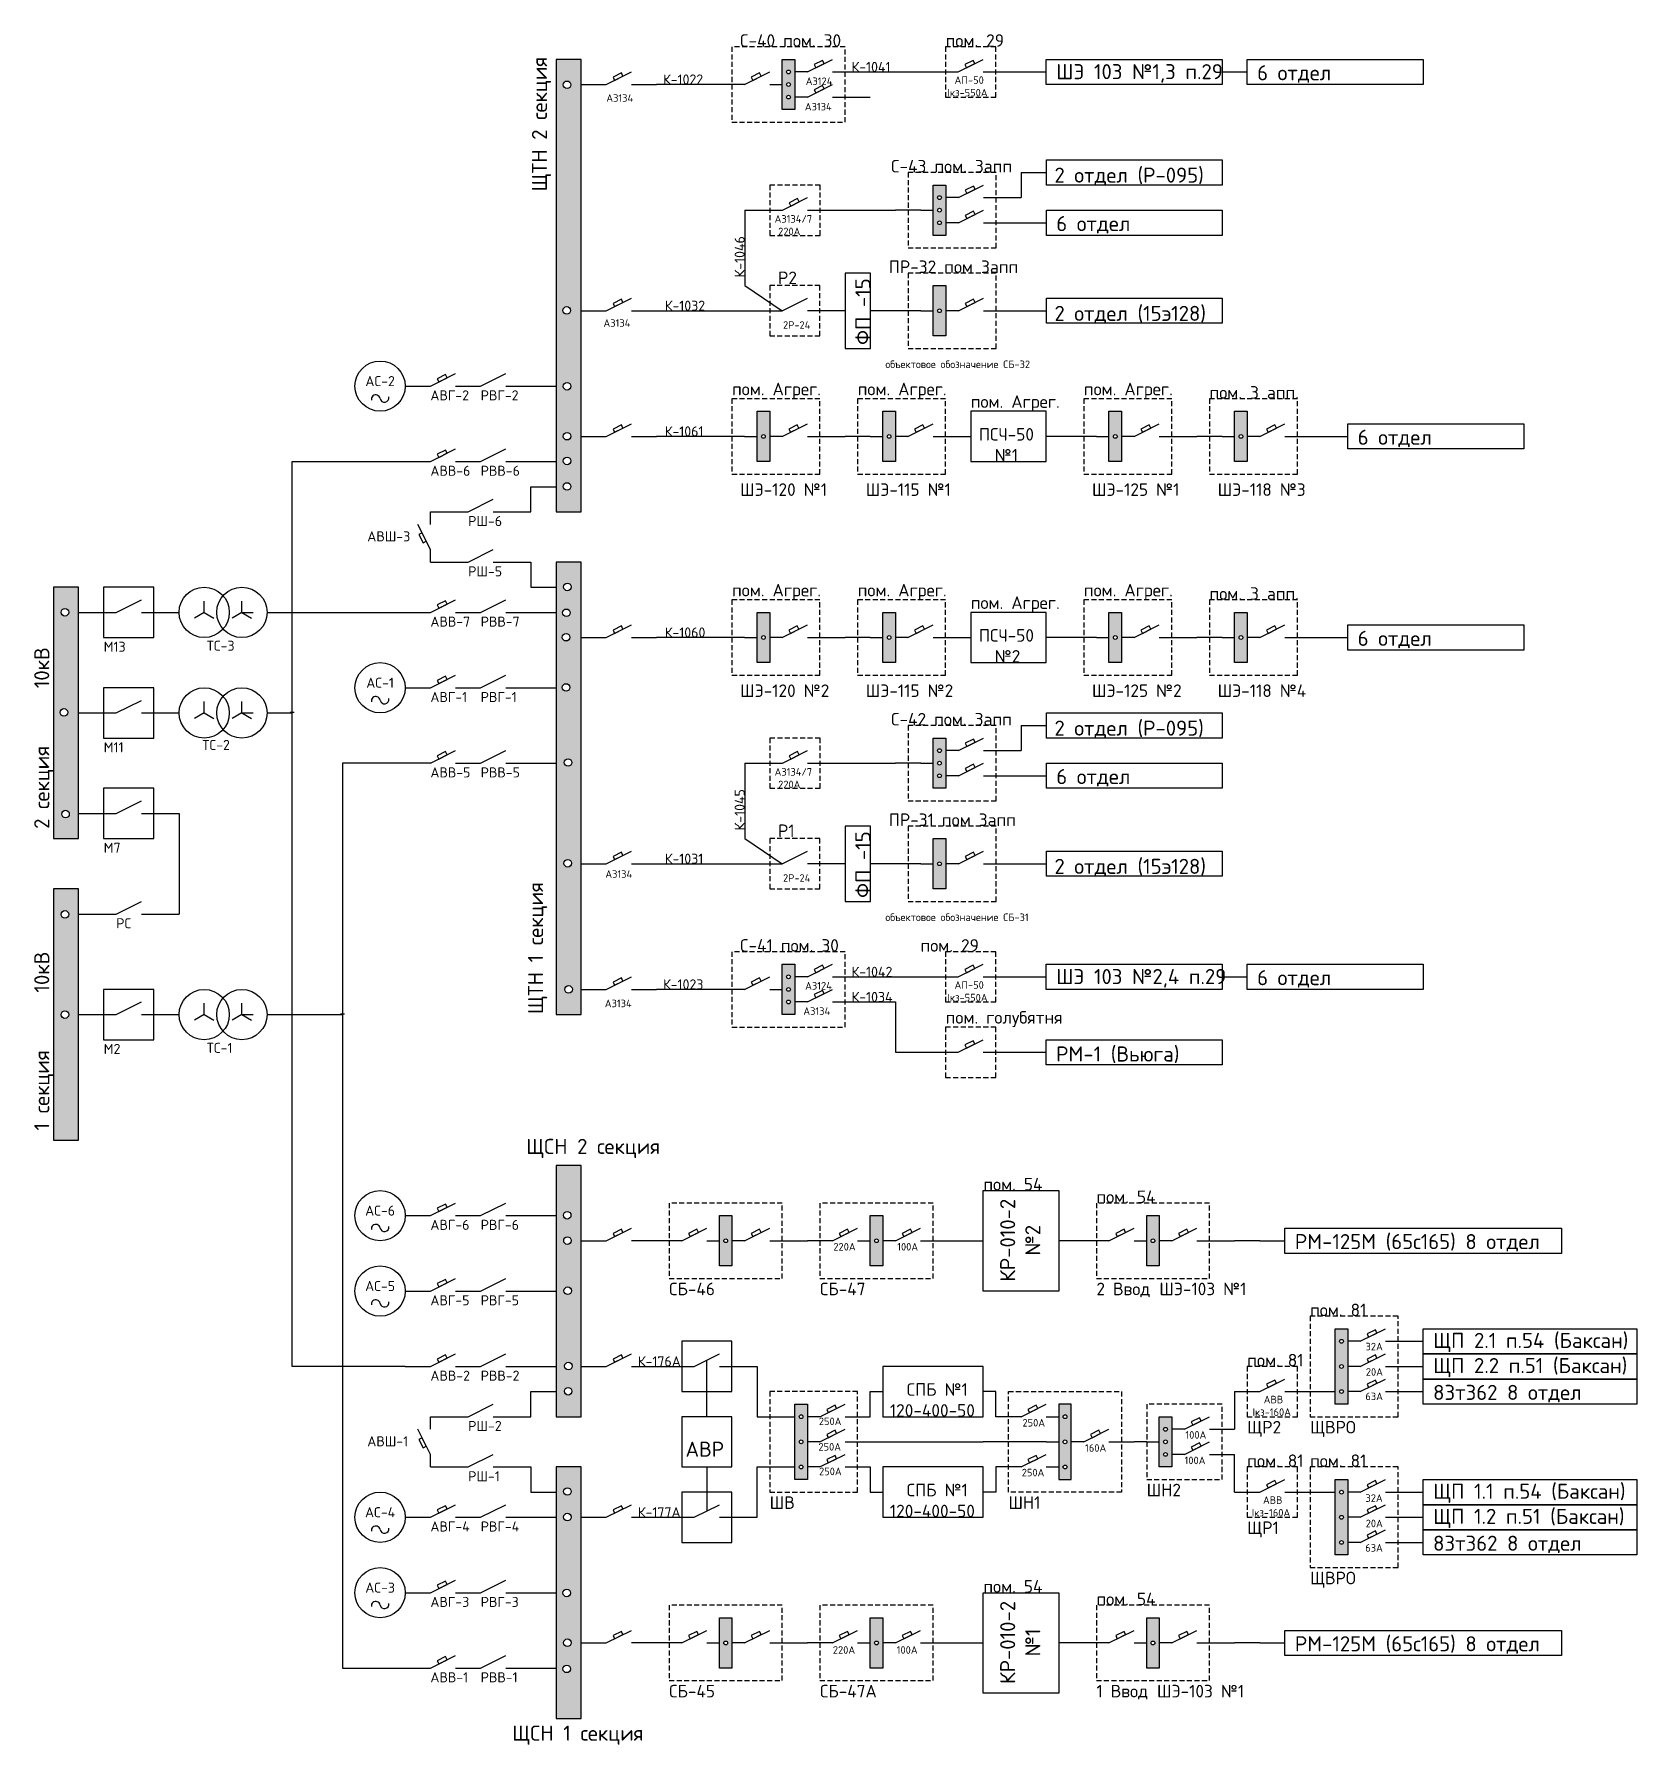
# Paper-space layout 'Лист3' of a CAD drawing. Header units: millimetres. Extents: x -68 to 570, y 9 to 690.
import ezdxf

# ---------------------------------------------------------------- set-up
doc = ezdxf.new("R2010")
doc.units = ezdxf.units.MM
doc.linetypes.add('JIS_02_2.0', pattern=[3, 2, -1])
doc.styles.add('Аннотативный', font='arial.ttf')

psp = doc.layouts.new('Лист3')

# ---------------------------------------------------------------- texts
at = {"style": 'Аннотативный'}
for s, width, heights, insert, char_height, attachment_point in [('{\\fGulimChe|b0|i0|c204|p49;\\H1.25x; \\fISOCPEUR|b0|i0|c204|p34;С\\fISOCPEUR|b0|i0|c0|p34;-4\\fISOCPEUR|b0|i0|c204|p34;0 пом. 30\\fArial|b0|i0|c204|p34;\\H0.2x;  }', 52.2505, [0], (210, 685), 4, 7), ('{\\fISOCPEUR|b0|i0|c204|p34;\\H1.25x;пом. 29\\fArial|b0|i0|c204|p34;\\H0.2x;  }', 52.2505, [0], (295, 685), 4, 7), ('\\pt0;{\\fISOCPEUR|b0|i0|c204|p34; К-1022}  ', 52.2505, [0], (180, 670), 4, 7), ('\\pt0;{\\fISOCPEUR|b0|i0|c204|p34; К-1041}  ', 52.2505, [0], (255, 675), 4, 7), ('{\\fGulimChe|b0|i0|c204|p49; \\fISOCPEUR|b0|i0|c204|p34;ШЭ \\fISOCPEUR|b0|i0|c0|p34;103 №\\fISOCPEUR|b0|i0|c204|p34;1\\fISOCPEUR|b0|i0|c0|p34;,\\fISOCPEUR|b0|i0|c204|p34;3 п.29}  ', 87.4015, [0], (335.07, 670.72), 6, 7), ('{\\fGulimChe|b0|i0|c204|p49; \\fISOCPEUR|b0|i0|c204|p34;6 отдел }  ', 87.4015, [0], (415.07, 670.72), 6, 7), ('{\\fGulimChe|b0|i0|c204|p49;\\H1.25x; \\fISOCPEUR|b0|i0|c204|p34;\\H0.6x;А3124}', 19.5388, [0], (243.02, 669.8), 4, 8), ('{\\fGulimChe|b0|i0|c204|p49;\\H1.25x; \\fISOCPEUR|b0|i0|c204|p34;\\H0.6x;АП-50\\P \\fISOCPEUR|b0|i0|c0|p34;I\\fISOCPEUR|b0|i0|c204|p34;кз-550А}', 23.1329, [0], (302.75, 665.24), 4, 8), ('{\\fGulimChe|b0|i0|c204|p49;\\H1.25x; \\fISOCPEUR|b0|i0|c204|p34;\\H0.6x;А3134}', 19.5388, [0], (163.72, 663.12), 4, 8), ('{\\fGulimChe|b0|i0|c204|p49;\\H1.25x; \\fISOCPEUR|b0|i0|c204|p34;\\H0.6x;А3134}', 19.5388, [0], (242.7, 659.66), 4, 8), ('{\\fGulimChe|b0|i0|c204|p49;\\H1.25x; \\fISOCPEUR|b0|i0|c204|p34;С\\fISOCPEUR|b0|i0|c0|p34;-4\\fISOCPEUR|b0|i0|c204|p34;3 пом. 3апп\\fArial|b0|i0|c204|p34;\\H0.2x;  }', 52.2505, [0], (270.07, 635), 4, 7), ('{\\fGulimChe|b0|i0|c204|p49;\\H1.25x; \\fISOCPEUR|b0|i0|c204|p34;\\H1.2x;2 отдел (Р-095)\\fArial|b0|i0|c204|p34;  }', 87.4015, [0], (335.07, 630), 4, 7), ('{\\fGulimChe|b0|i0|c204|p49;\\H1.25x; \\fISOCPEUR|b0|i0|c204|p34;\\H0.6x;А3134/7\\P220А}', 19.5388, [0], (232.8, 610.03), 4, 8), ('{\\fGulimChe|b0|i0|c204|p49; \\fISOCPEUR|b0|i0|c204|p34;6 отдел }  ', 87.4015, [0], (335.14, 610.72), 6, 7), ('{\\fGulimChe|b0|i0|c204|p49;\\H1.25x; \\fISOCPEUR|b0|i0|c204|p34;ПР\\fISOCPEUR|b0|i0|c0|p34;-\\fISOCPEUR|b0|i0|c204|p34;32 пом 3апп}', 54.8942, [0], (269.14, 595), 4, 7), ('{\\fGulimChe|b0|i0|c204|p49;\\H1.25x; \\fISOCPEUR|b0|i0|c204|p34;Р2\\fArial|b0|i0|c204|p34;\\H0.2x;  }', 52.2505, [0], (225.07, 590.61), 4, 7), ('{\\fGulimChe|b0|i0|c204|p49;\\H1.25x; \\fISOCPEUR|b0|i0|c204|p34;\\H0.8x;К-1032}  ', 52.2505, [0], (180, 580), 4, 7), ('{\\fGulimChe|b0|i0|c204|p49;\\H1.25x; \\fISOCPEUR|b0|i0|c204|p34;\\H1.2x;2 отдел (15э128)\\fArial|b0|i0|c204|p34;  }', 87.4015, [0], (335.07, 575), 4, 7), ('{\\fGulimChe|b0|i0|c204|p49;\\H1.25x; \\fISOCPEUR|b0|i0|c204|p34;\\H0.6x;А3134}', 19.5388, [0], (162.59, 573.59), 4, 8), ('{\\fGulimChe|b0|i0|c204|p49;\\H1.25x; \\fISOCPEUR|b0|i0|c204|p34;\\H0.6x;2Р-24}', 19.5388, [0], (234.12, 572.81), 4, 8), ('{\\fGulimChe|b0|i0|c204|p49;\\H1.25x; \\fISOCPEUR|b0|i0|c204|p34;\\H0.6x;объектовое обозначение СБ-32}', 65.8905, [0], (267.8, 557.2), 4, 7), ('{\\fISOCPEUR|b0|i0|c204|p34;\\H0.25x;\\P\\H4x;АС-2}', 19.5831, [0], (70, 550), 4, 8), ('{\\fISOCPEUR|b0|i0|c204|p34;\\H1.25x;пом. Агрег.\\fArial|b0|i0|c204|p34;\\H0.2x;  }', 52.2505, [0], (210, 545), 4, 7), ('{\\fISOCPEUR|b0|i0|c204|p34;\\H1.25x;пом. Агрег.\\fArial|b0|i0|c204|p34;\\H0.2x;  }', 52.2505, [0], (260, 545), 4, 7), ('{\\fISOCPEUR|b0|i0|c204|p34;\\H1.25x;пом. Агрег.\\fArial|b0|i0|c204|p34;\\H0.2x;  }', 52.2505, [0], (350, 545), 4, 7), ('{\\fISOCPEUR|b0|i0|c204|p34;\\H0.25x;\\P\\H4x;АВГ-2}', 19.5831, [0], (90, 550), 4, 1), ('{\\fISOCPEUR|b0|i0|c204|p34;\\H0.25x;\\P\\H4x;РВГ-2}', 19.5831, [0], (110, 550), 4, 1), ('{\\fISOCPEUR|b0|i0|c204|p34;\\H1.25x;пом. Агрег.\\fArial|b0|i0|c204|p34;\\H0.2x;  }', 52.2505, [0], (305, 540), 4, 7), ('{\\fISOCPEUR|b0|i0|c204|p34;\\H1.25x;пом. 3 апп.\\fArial|b0|i0|c204|p34;\\H0.2x;  }', 52.2505, [0], (400, 545), 4, 7), ('{\\fGulimChe|b0|i0|c204|p49;\\H1.25x; \\fISOCPEUR|b0|i0|c204|p34;\\H0.8x;К-1061}  ', 52.2505, [0], (180, 530), 4, 7), ('{\\fGulimChe|b0|i0|c204|p49;\\H1.25x; \\fISOCPEUR|b0|i0|c204|p34;ПСЧ\\fISOCPEUR|b0|i0|c0|p34;-50\\P\\fISOCPEUR|b0|i0|c204|p34;   №1\\H1.0667x; }', 52.2505, [0], (305, 520), 4, 7), ('{\\fGulimChe|b0|i0|c204|p49; \\fISOCPEUR|b0|i0|c204|p34;6 отдел }  ', 87.4015, [0], (455.07, 525.72), 6, 7), ('{\\fISOCPEUR|b0|i0|c204|p34;\\H0.25x;\\P\\H4x;АВВ-6}', 19.5831, [0], (90, 520), 4, 1), ('{\\fISOCPEUR|b0|i0|c204|p34;\\H0.25x;\\P\\H4x;РВВ-6}', 19.5831, [0], (110, 520), 4, 1), ('{\\fGulimChe|b0|i0|c204|p49;\\H1.25x; \\fISOCPEUR|b0|i0|c204|p34;ШЭ-120 №1}', 52.2505, [0], (210, 506.34), 4, 7), ('{\\fGulimChe|b0|i0|c204|p49;\\H1.25x; \\fISOCPEUR|b0|i0|c204|p34;ШЭ-115 №1}', 52.2505, [0], (260, 506.34), 4, 7), ('{\\fGulimChe|b0|i0|c204|p49;\\H1.25x; \\fISOCPEUR|b0|i0|c204|p34;ШЭ-125 №1}', 52.2505, [0], (350, 506.34), 4, 7), ('{\\fGulimChe|b0|i0|c204|p49;\\H1.25x; \\fISOCPEUR|b0|i0|c204|p34;ШЭ-118 №3}', 52.2505, [0], (400, 506.34), 4, 7), ('{\\fISOCPEUR|b0|i0|c204|p34;\\H0.25x;\\P\\H4x;РШ-6}', 19.5831, [0], (105, 500), 4, 1), ('{\\fISOCPEUR|b0|i0|c204|p34;\\H0.25x;\\P\\H4x;АВШ-3}', 19.5831, [0], (64.89, 493.91), 4, 1), ('{\\fISOCPEUR|b0|i0|c204|p34;\\H0.25x;\\P\\H4x;РШ-5}', 19.5831, [0], (105, 480), 4, 1), ('{\\fISOCPEUR|b0|i0|c204|p34;\\H1.25x;пом. Агрег.\\fArial|b0|i0|c204|p34;\\H0.2x;  }', 52.2505, [0], (210, 465), 4, 7), ('{\\fISOCPEUR|b0|i0|c204|p34;\\H1.25x;пом. Агрег.\\fArial|b0|i0|c204|p34;\\H0.2x;  }', 52.2505, [0], (260, 465), 4, 7), ('{\\fISOCPEUR|b0|i0|c204|p34;\\H1.25x;пом. Агрег.\\fArial|b0|i0|c204|p34;\\H0.2x;  }', 52.2505, [0], (350, 465), 4, 7), ('{\\fISOCPEUR|b0|i0|c204|p34;\\H1.25x;пом. 3 апп.\\fArial|b0|i0|c204|p34;\\H0.2x;  }', 52.2505, [0], (400, 465), 4, 7), ('{\\fISOCPEUR|b0|i0|c204|p34;\\H1.25x;пом. Агрег.\\fArial|b0|i0|c204|p34;\\H0.2x;  }', 52.2505, [0], (305, 460), 4, 7), ('{\\fISOCPEUR|b0|i0|c204|p34;\\H0.25x;\\P\\H4x;АВВ-7}', 19.5831, [0], (90, 460), 4, 1), ('{\\fISOCPEUR|b0|i0|c204|p34;\\H0.25x;\\P\\H4x;РВВ-7}', 19.5831, [0], (110, 460), 4, 1), ('{\\fGulimChe|b0|i0|c204|p49;\\H1.25x; \\fISOCPEUR|b0|i0|c204|p34;\\H0.8x;К-1060}  ', 52.2505, [0], (180, 450), 4, 7), ('{\\fGulimChe|b0|i0|c204|p49;\\H1.25x; \\fISOCPEUR|b0|i0|c204|p34;ПСЧ\\fISOCPEUR|b0|i0|c0|p34;-50\\P\\fISOCPEUR|b0|i0|c204|p34;   №2\\H1.0667x; }', 52.2505, [0], (305, 440), 4, 7), ('{\\fGulimChe|b0|i0|c204|p49; \\fISOCPEUR|b0|i0|c204|p34;6 отдел }  ', 87.4015, [0], (455.07, 445.72), 6, 7), ('{\\fISOCPEUR|b0|i0|c204|p34;\\H0.25x;\\P\\H4x;М13}', 19.5831, [0], (-40, 450), 4, 1), ('{\\fISOCPEUR|b0|i0|c204|p34;\\H0.25x;\\P\\H4x;ТС-3}', 19.5831, [0], (1.02, 450.41), 4, 1), ('{\\fISOCPEUR|b0|i0|c204|p34;\\H0.25x;\\P\\H4x;АС-1}', 19.5831, [0], (70, 430), 4, 8), ('{\\fGulimChe|b0|i0|c204|p49;\\H1.25x; \\fISOCPEUR|b0|i0|c204|p34;ШЭ-120 №2}', 52.2505, [0], (210, 426.34), 4, 7), ('{\\fGulimChe|b0|i0|c204|p49;\\H1.25x; \\fISOCPEUR|b0|i0|c204|p34;ШЭ-115 №2}', 52.2505, [0], (260, 426.34), 4, 7), ('{\\fGulimChe|b0|i0|c204|p49;\\H1.25x; \\fISOCPEUR|b0|i0|c204|p34;ШЭ-125 №2}', 52.2505, [0], (350, 426.34), 4, 7), ('{\\fGulimChe|b0|i0|c204|p49;\\H1.25x; \\fISOCPEUR|b0|i0|c204|p34;ШЭ-118 №4}', 52.2505, [0], (400, 426.34), 4, 7), ('{\\fISOCPEUR|b0|i0|c204|p34;\\H0.25x;\\P\\H4x;АВГ-1}', 19.5831, [0], (90, 430), 4, 1), ('{\\fISOCPEUR|b0|i0|c204|p34;\\H0.25x;\\P\\H4x;РВГ-1}', 19.5831, [0], (110, 430), 4, 1), ('{\\fGulimChe|b0|i0|c204|p49;\\H1.25x; \\fISOCPEUR|b0|i0|c204|p34;С\\fISOCPEUR|b0|i0|c0|p34;-4\\fISOCPEUR|b0|i0|c204|p34;2 пом. 3апп\\fArial|b0|i0|c204|p34;\\H0.2x;  }', 52.2505, [0], (270.07, 415), 4, 7), ('{\\fGulimChe|b0|i0|c204|p49;\\H1.25x; \\fISOCPEUR|b0|i0|c204|p34;\\H1.2x;2 отдел (Р-095)\\fArial|b0|i0|c204|p34;  }', 87.4015, [0], (335.07, 410), 4, 7), ('{\\fISOCPEUR|b0|i0|c204|p34;\\H0.25x;\\P\\H4x;М11}', 19.5831, [0], (-40, 410), 4, 1), ('{\\fISOCPEUR|b0|i0|c204|p34;\\H0.25x;\\P\\H4x;ТС-2}', 19.5831, [0], (-0.75, 410.92), 4, 1), ('{\\fISOCPEUR|b0|i0|c204|p34;\\H0.25x;\\P\\H4x;АВВ-5}', 19.5831, [0], (90, 400), 4, 1), ('{\\fISOCPEUR|b0|i0|c204|p34;\\H0.25x;\\P\\H4x;РВВ-5}', 19.5831, [0], (110, 400), 4, 1), ('{\\fGulimChe|b0|i0|c204|p49;\\H1.25x; \\fISOCPEUR|b0|i0|c204|p34;\\H0.6x;А3134/7\\P220А}', 19.5388, [0], (232.8, 390.03), 4, 8), ('{\\fGulimChe|b0|i0|c204|p49; \\fISOCPEUR|b0|i0|c204|p34;6 отдел }  ', 87.4015, [0], (335.14, 390.72), 6, 7), ('{\\fGulimChe|b0|i0|c204|p49;\\H1.25x; \\fISOCPEUR|b0|i0|c204|p34;Р1\\fArial|b0|i0|c204|p34;\\H0.2x;  }', 52.2505, [0], (225.07, 370.61), 4, 7), ('{\\fGulimChe|b0|i0|c204|p49;\\H1.25x; \\fISOCPEUR|b0|i0|c204|p34;ПР\\fISOCPEUR|b0|i0|c0|p34;-\\fISOCPEUR|b0|i0|c204|p34;31 пом 3апп}', 54.8942, [0], (269.14, 375), 4, 7), ('{\\fISOCPEUR|b0|i0|c204|p34;\\H0.25x;\\P\\H4x;М7}', 19.5831, [0], (-40, 370), 4, 1), ('{\\fGulimChe|b0|i0|c204|p49;\\H1.25x; \\fISOCPEUR|b0|i0|c204|p34;\\H0.8x;К-1031}  ', 52.2505, [0], (180, 360), 4, 7), ('{\\fGulimChe|b0|i0|c204|p49;\\H1.25x; \\fISOCPEUR|b0|i0|c204|p34;\\H1.2x;2 отдел (15э128)\\fArial|b0|i0|c204|p34;  }', 87.4015, [0], (335.07, 355), 4, 7), ('{\\fGulimChe|b0|i0|c204|p49;\\H1.25x; \\fISOCPEUR|b0|i0|c204|p34;\\H0.6x;А3134}', 19.5388, [0], (163.33, 354.38), 4, 8), ('{\\fGulimChe|b0|i0|c204|p49;\\H1.25x; \\fISOCPEUR|b0|i0|c204|p34;\\H0.6x;2Р-24}', 19.5388, [0], (234.12, 352.81), 4, 8), ('{\\fISOCPEUR|b0|i0|c204|p34;\\H0.25x;\\P\\H4x;РС}', 19.5831, [0], (-35, 340), 4, 1), ('{\\fGulimChe|b0|i0|c204|p49;\\H1.25x; \\fISOCPEUR|b0|i0|c204|p34;\\H0.6x;объектовое обозначение СБ-31}', 65.8905, [0], (267.8, 337.2), 4, 7), ('{\\fGulimChe|b0|i0|c204|p49;\\H1.25x; \\fISOCPEUR|b0|i0|c204|p34;С\\fISOCPEUR|b0|i0|c0|p34;-4\\fISOCPEUR|b0|i0|c204|p34;1 пом. 30\\fArial|b0|i0|c204|p34;\\H0.2x;  }', 52.2505, [0], (210, 325), 4, 7), ('{\\fISOCPEUR|b0|i0|c204|p34;\\H1.25x;пом. 29\\fArial|b0|i0|c204|p34;\\H0.2x;  }', 52.2505, [0], (285, 325), 4, 7), ('\\pt0;{\\fISOCPEUR|b0|i0|c204|p34; К-1023}  ', 52.2505, [0], (180, 310), 4, 7), ('\\pt0;{\\fISOCPEUR|b0|i0|c204|p34; К-1042}  ', 52.2505, [0], (255, 315), 4, 7), ('{\\fGulimChe|b0|i0|c204|p49;\\H1.25x; \\fISOCPEUR|b0|i0|c204|p34;\\H0.6x;АП-50\\P \\fISOCPEUR|b0|i0|c0|p34;I\\fISOCPEUR|b0|i0|c204|p34;кз-550А}', 23.1329, [0], (302.75, 305.24), 4, 8), ('{\\fGulimChe|b0|i0|c204|p49; \\fISOCPEUR|b0|i0|c204|p34;ШЭ \\fISOCPEUR|b0|i0|c0|p34;103 №2,4\\fISOCPEUR|b0|i0|c204|p34; п.29}  ', 87.4015, [0], (335.07, 310.72), 6, 7), ('{\\fGulimChe|b0|i0|c204|p49; \\fISOCPEUR|b0|i0|c204|p34;6 отдел }  ', 87.4015, [0], (415.07, 310.72), 6, 7), ('{\\fGulimChe|b0|i0|c204|p49;\\H1.25x; \\fISOCPEUR|b0|i0|c204|p34;\\H0.6x;А3124}', 19.5388, [0], (242.8, 309.93), 4, 8), ('\\pt0;{\\fISOCPEUR|b0|i0|c204|p34; К-1034}  ', 52.2505, [0], (255, 305), 4, 7), ('{\\fGulimChe|b0|i0|c204|p49;\\H1.25x; \\fISOCPEUR|b0|i0|c204|p34;\\H0.6x;А3134}', 19.5388, [0], (163.12, 302.91), 4, 8), ('{\\fGulimChe|b0|i0|c204|p49;\\H1.25x; \\fISOCPEUR|b0|i0|c204|p34;\\H0.6x;А3134}', 19.5388, [0], (242.11, 299.85), 4, 8), ('{\\fISOCPEUR|b0|i0|c204|p34;\\H1.25x;пом. голубятня}', 52.2505, [0], (295, 295), 4, 7), ('{\\fISOCPEUR|b0|i0|c204|p34;\\H0.25x;\\P\\H4x;М2}', 19.5831, [0], (-40, 290), 4, 1), ('{\\fISOCPEUR|b0|i0|c204|p34;\\H0.25x;\\P\\H4x;ТС-1}', 19.5831, [0], (1.02, 290.41), 4, 1), ('{\\fGulimChe|b0|i0|c204|p49; \\fISOCPEUR|b0|i0|c204|p34;РМ-1 (Вьюга)}  ', 87.4015, [0], (335.07, 280.72), 6, 7), ('{\\fISOCPEUR|b0|i0|c204|p34;\\H0.25x;\\P\\H6x;ЩСН 2 секция}', 62.7567, [0], (128.08, 252.21), 4, 1), ('{\\fISOCPEUR|b0|i0|c204|p34;\\H1.25x;пом. 54\\fArial|b0|i0|c204|p34;\\H0.2x; }', 52.2505, [0], (310, 230), 4, 7), ('{\\fISOCPEUR|b0|i0|c204|p34;\\H1.25x;пом. 54\\fArial|b0|i0|c204|p34;\\H0.2x; }', 52.2505, [0], (355, 225), 4, 7), ('{\\fISOCPEUR|b0|i0|c204|p34;\\H0.25x;\\P\\H4x;АС-6}', 19.5831, [0], (70, 220), 4, 8), ('{\\fISOCPEUR|b0|i0|c204|p34;\\H0.25x;\\P\\H4x;АВГ-6}', 19.5831, [0], (90, 220), 4, 1), ('{\\fISOCPEUR|b0|i0|c204|p34;\\H0.25x;\\P\\H4x;РВГ-6}', 19.5831, [0], (110, 220), 4, 1), ('{\\fGulimChe|b0|i0|c204|p49; \\fISOCPEUR|b0|i0|c204|p34;РМ-125М (65с165) 8 отдел}  ', 105.5774, [0], (430.07, 205.72), 6, 7), ('{\\fISOCPEUR|b0|i0|c204|p34;\\H0.75x;220А}', 15.0234, [0], (254.77, 206.11), 4, 8), ('{\\fISOCPEUR|b0|i0|c204|p34;\\H0.75x;100А}', 15.0234, [0], (279.9, 206.11), 4, 8), ('{\\fISOCPEUR|b0|i0|c204|p34;\\H0.25x;\\P\\H4x;АС-5}', 19.5831, [0], (70, 190), 4, 8), ('{\\fISOCPEUR|b0|i0|c204|p34;\\H0.25x;\\P\\H5x;СБ-46}', 62.7567, [0], (185, 195), 4, 1), ('{\\fISOCPEUR|b0|i0|c204|p34;\\H0.25x;\\P\\H5x;СБ-47 }', 62.7567, [0], (245, 195), 4, 1), ('{\\fISOCPEUR|b0|i0|c204|p34;\\H0.25x;\\P\\H5x;2 Ввод\\fArial|b0|i0|c204|p34;\\H0.2x; \\fISOCPEUR|b0|i0|c204|p34;\\H5x; ШЭ-103 №1 }', 62.7567, [0], (355, 195), 4, 1), ('{\\fISOCPEUR|b0|i0|c204|p34;\\H0.25x;\\P\\H4x;АВГ-5}', 19.5831, [0], (90, 190), 4, 1), ('{\\fISOCPEUR|b0|i0|c204|p34;\\H0.25x;\\P\\H4x;РВГ-5}', 19.5831, [0], (110, 190), 4, 1), ('{\\fISOCPEUR|b0|i0|c204|p34;\\H1.25x;пом. 81\\fArial|b0|i0|c204|p34;\\H0.2x; }', 52.2505, [0], (440, 180), 4, 7), ('{\\fGulimChe|b0|i0|c204|p49; \\fISOCPEUR|b0|i0|c204|p34;ЩП 2.1 п.54 (Баксан)}  ', 109.9319, [0], (485.07, 165.72), 6, 7), ('\\pt0;{\\fISOCPEUR|b0|i0|c204|p34; К-176А}  ', 52.2505, [0], (170, 160), 4, 7), ('{\\fISOCPEUR|b0|i0|c204|p34;\\H1.25x;пом. 81\\fArial|b0|i0|c204|p34;\\H0.2x; }', 52.2505, [0], (415, 160), 4, 7), ('{\\fISOCPEUR|b0|i0|c204|p34;\\H0.75x;32А}', 15.0234, [0], (465.52, 166.4), 4, 8), ('{\\fGulimChe|b0|i0|c204|p49; \\fISOCPEUR|b0|i0|c204|p34;ЩП 2.2 п.51 (Баксан)}  ', 109.9319, [0], (485.07, 155.72), 6, 7), ('{\\fISOCPEUR|b0|i0|c204|p34;\\H0.25x;\\P\\H4x;АВВ-2}', 19.5831, [0], (90, 160), 4, 1), ('{\\fISOCPEUR|b0|i0|c204|p34;\\H0.25x;\\P\\H4x;РВВ-2}', 19.5831, [0], (110, 160), 4, 1), ('{\\fISOCPEUR|b0|i0|c204|p34;\\H0.75x;20А}', 15.0234, [0], (465.6, 156.31), 4, 8), ('{\\fGulimChe|b0|i0|c204|p49; \\fISOCPEUR|b0|i0|c204|p34;\\H0.83333x;СПБ №1\\P120-400-50\\fArial|b0|i0|c204|p34;  }', 39.4617, [0], (289.73, 140), 6, 8), ('{\\fGulimChe|b0|i0|c204|p49; \\fISOCPEUR|b0|i0|c204|p34;83т362 8 отдел}  ', 109.9319, [0], (485.07, 145.72), 6, 7), ('{\\fGulimChe|b0|i0|c204|p49;\\H1.25x; \\fISOCPEUR|b0|i0|c204|p34;\\H0.6x;АВВ\\P \\fISOCPEUR|b0|i0|c0|p34;I\\fISOCPEUR|b0|i0|c204|p34;кз-160А}', 23.1329, [0], (423.81, 140.32), 4, 8), ('{\\fISOCPEUR|b0|i0|c204|p34;\\H0.75x;63А}', 15.0234, [0], (465.51, 146.59), 4, 8), ('{\\fISOCPEUR|b0|i0|c204|p34;\\H0.25x;\\P\\H4x;РШ-2}', 19.5831, [0], (105, 140), 4, 1), ('{\\fISOCPEUR|b0|i0|c204|p34;\\H0.75x;250А}', 15.0234, [0], (249.05, 136.65), 4, 8), ('{\\fISOCPEUR|b0|i0|c204|p34;\\H0.75x;250А}', 15.0234, [0], (330.07, 136.1), 4, 8), ('{\\fISOCPEUR|b0|i0|c204|p34;\\H0.25x;\\P\\H5x;ЩР2}', 19.3987, [0], (415, 140), 4, 1), ('{\\fISOCPEUR|b0|i0|c204|p34;\\H0.25x;\\P\\H5x;ЩВРО}', 24.7773, [0], (440, 140), 4, 1), ('{\\fISOCPEUR|b0|i0|c204|p34;\\H0.25x;\\P\\H4x;АВШ-1}', 19.5831, [0], (64.89, 133.91), 4, 1), ('{\\fISOCPEUR|b0|i0|c204|p34;АВР}', 30, [20], (199.18, 124.07), 6, 8), ('{\\fISOCPEUR|b0|i0|c204|p34;\\H0.75x;250А}', 15.0234, [0], (248.88, 126.52), 4, 8), ('{\\fISOCPEUR|b0|i0|c204|p34;\\H0.75x;100А}', 15.0234, [0], (394.57, 131.27), 4, 8), ('{\\fISOCPEUR|b0|i0|c204|p34;\\H0.75x;160А}', 15.0234, [0], (354.7, 126.07), 4, 8), ('{\\fISOCPEUR|b0|i0|c204|p34;\\H0.75x;100А}', 15.0234, [0], (394.23, 121.11), 4, 8), ('{\\fISOCPEUR|b0|i0|c204|p34;\\H1.25x;пом. 81\\fArial|b0|i0|c204|p34;\\H0.2x; }', 52.2505, [0], (415, 120), 4, 7), ('{\\fISOCPEUR|b0|i0|c204|p34;\\H1.25x;пом. 81\\fArial|b0|i0|c204|p34;\\H0.2x; }', 52.2505, [0], (440, 120), 4, 7), ('{\\fISOCPEUR|b0|i0|c204|p34;\\H0.25x;\\P\\H4x;РШ-1}', 19.5831, [0], (105, 120), 4, 1), ('{\\fISOCPEUR|b0|i0|c204|p34;\\H0.75x;250А}', 15.0234, [0], (249.14, 116.73), 4, 8), ('{\\fISOCPEUR|b0|i0|c204|p34;\\H0.75x;250А}', 15.0234, [0], (329.78, 116.28), 4, 8), ('{\\fGulimChe|b0|i0|c204|p49; \\fISOCPEUR|b0|i0|c204|p34;\\H0.83333x;СПБ №1\\P120-400-50\\fArial|b0|i0|c204|p34;  }', 39.4617, [0], (289.73, 100), 6, 8), ('{\\fISOCPEUR|b0|i0|c204|p34;\\H0.25x;\\P\\H5x;ШН2}', 19.3987, [0], (375, 115), 4, 1), ('{\\fISOCPEUR|b0|i0|c204|p34;\\H0.75x;32А}', 15.0234, [0], (465.47, 106.12), 4, 8), ('{\\fGulimChe|b0|i0|c204|p49; \\fISOCPEUR|b0|i0|c204|p34;ЩП 1.1 п.54 (Баксан)}  ', 109.9319, [0], (485.07, 105.72), 6, 7), ('{\\fISOCPEUR|b0|i0|c204|p34;\\H0.25x;\\P\\H4x;АС-4}', 19.5831, [0], (70, 100), 4, 8), ('\\pt0;{\\fISOCPEUR|b0|i0|c204|p34; К-177А}  ', 52.2505, [0], (170, 100), 4, 7), ('{\\fISOCPEUR|b0|i0|c204|p34;\\H0.25x;\\P\\H5x;ШВ}', 62.7567, [0], (225, 110), 4, 1), ('{\\fISOCPEUR|b0|i0|c204|p34;\\H0.25x;\\P\\H5x;ШН1}', 62.7567, [0], (320, 110), 4, 1), ('{\\fGulimChe|b0|i0|c204|p49;\\H1.25x; \\fISOCPEUR|b0|i0|c204|p34;\\H0.6x;АВВ\\P \\fISOCPEUR|b0|i0|c0|p34;I\\fISOCPEUR|b0|i0|c204|p34;кз-160А}', 23.1329, [0], (423.51, 100.31), 4, 8), ('{\\fGulimChe|b0|i0|c204|p49; \\fISOCPEUR|b0|i0|c204|p34;ЩП 1.2 п.51 (Баксан)}  ', 109.9319, [0], (485.07, 95.72), 6, 7), ('{\\fISOCPEUR|b0|i0|c204|p34;\\H0.25x;\\P\\H4x;АВГ-4}', 19.5831, [0], (90, 100), 4, 1), ('{\\fISOCPEUR|b0|i0|c204|p34;\\H0.25x;\\P\\H4x;РВГ-4}', 19.5831, [0], (110, 100), 4, 1), ('{\\fISOCPEUR|b0|i0|c204|p34;\\H0.25x;\\P\\H5x;ЩР1}', 19.3987, [0], (415, 100), 4, 1), ('{\\fISOCPEUR|b0|i0|c204|p34;\\H0.75x;20А}', 15.0234, [0], (465.55, 96.03), 4, 8), ('{\\fISOCPEUR|b0|i0|c204|p34;\\H0.75x;63А}', 15.0234, [0], (465.46, 86.31), 4, 8), ('{\\fGulimChe|b0|i0|c204|p49; \\fISOCPEUR|b0|i0|c204|p34;83т362 8 отдел}  ', 109.9319, [0], (485.07, 85.72), 6, 7), ('{\\fISOCPEUR|b0|i0|c204|p34;\\H1.25x;пом. 54\\fArial|b0|i0|c204|p34;\\H0.2x; }', 52.2505, [0], (310, 70), 4, 7), ('{\\fISOCPEUR|b0|i0|c204|p34;\\H0.25x;\\P\\H5x;ЩВРО}', 19.3987, [0], (440, 80), 4, 1), ('{\\fISOCPEUR|b0|i0|c204|p34;\\H0.25x;\\P\\H4x;АС-3}', 19.5831, [0], (70, 70), 4, 8), ('{\\fISOCPEUR|b0|i0|c204|p34;\\H0.25x;\\P\\H4x;АВГ-3}', 19.5831, [0], (90, 70), 4, 1), ('{\\fISOCPEUR|b0|i0|c204|p34;\\H0.25x;\\P\\H4x;РВГ-3}', 19.5831, [0], (110, 70), 4, 1), ('{\\fISOCPEUR|b0|i0|c204|p34;\\H1.25x;пом. 54\\fArial|b0|i0|c204|p34;\\H0.2x; }', 52.2505, [0], (355, 65), 4, 7), ('{\\fISOCPEUR|b0|i0|c204|p34;\\H0.75x;220А}', 15.0234, [0], (254.57, 45.71), 4, 8), ('{\\fISOCPEUR|b0|i0|c204|p34;\\H0.75x;100А}', 15.0234, [0], (279.69, 45.71), 4, 8), ('{\\fGulimChe|b0|i0|c204|p49; \\fISOCPEUR|b0|i0|c204|p34;РМ-125М (65с165) 8 отдел}  ', 105.5774, [0], (430.07, 45.72), 6, 7), ('{\\fISOCPEUR|b0|i0|c204|p34;\\H0.25x;\\P\\H4x;АВВ-1}', 19.5831, [0], (90, 40), 4, 1), ('{\\fISOCPEUR|b0|i0|c204|p34;\\H0.25x;\\P\\H4x;РВВ-1}', 19.5831, [0], (110, 40), 4, 1), ('{\\fISOCPEUR|b0|i0|c204|p34;\\H0.25x;\\P\\H5x;СБ-45}', 62.7567, [0], (185, 35), 4, 1), ('{\\fISOCPEUR|b0|i0|c204|p34;\\H0.25x;\\P\\H5x;СБ-47А }', 62.7567, [0], (245, 35), 4, 1), ('{\\fISOCPEUR|b0|i0|c204|p34;\\H0.25x;\\P\\H5x;1 Ввод\\fArial|b0|i0|c204|p34;\\H0.2x; \\fISOCPEUR|b0|i0|c204|p34;\\H5x; ШЭ-103 №1 }', 62.7567, [0], (355, 35), 4, 1), ('{\\fISOCPEUR|b0|i0|c204|p34;\\H0.25x;\\P\\H6x;ЩСН 1 секция}', 62.7567, [0], (122.55, 18.79), 4, 1)]:
    psp.add_mtext_dynamic_manual_height_columns(s, width=width, gutter_width=20, heights=heights, dxfattribs=dict(at, insert=insert, char_height=char_height, attachment_point=attachment_point))
at = {"rotation": 90, "style": 'Аннотативный'}
for s, width, insert, char_height, attachment_point in [('{\\fISOCPEUR|b0|i0|c204|p34;\\H0.25x;\\P\\H6x;ЩТН 2 секция}', 62.7567, (128.73, 627.47), 4, 1), ('{\\fGulimChe|b0|i0|c204|p49;\\H1.25x; \\fISOCPEUR|b0|i0|c204|p34;\\H0.8x;К-1046}  ', 52.2505, (215.07, 590), 4, 7), ('{\\fISOCPEUR|b0|i0|c204|p34;\\H0.33333x; \\H3.0001x;ФП -15}', 52.2505, (265.07, 565), 6, 7), ('{\\fGulimChe|b0|i0|c204|p49; \\fISOCPEUR|b0|i0|c204|p34;2 секция      10кВ}', 87.4015, (-60, 370), 6, 7), ('{\\fGulimChe|b0|i0|c204|p49;\\H1.25x; \\fISOCPEUR|b0|i0|c204|p34;\\H0.8x;К-1045}', 52.2505, (215.07, 370), 4, 7), ('{\\fISOCPEUR|b0|i0|c204|p34;\\H0.33333x; \\H3.0001x;ФП -15}', 52.2505, (265.07, 345), 6, 7), ('{\\fISOCPEUR|b0|i0|c204|p34;\\H0.25x;\\P\\H6x;ЩТН 1 секция}', 62.7567, (127.19, 300.21), 4, 1), ('{\\fGulimChe|b0|i0|c204|p49; \\fISOCPEUR|b0|i0|c204|p34;1 секция      10кВ}', 87.4015, (-60, 250), 6, 7), ('{\\fISOCPEUR|b0|i0|c204|p34;КР-010-2\\P№2\\H1.8333x; }', 87.4015, (324.69, 210.2), 6, 5), ('{\\fISOCPEUR|b0|i0|c204|p34;КР-010-2\\P№1\\H1.8333x; }', 87.4015, (324.69, 50.2), 6, 5)]:
    psp.add_mtext_dynamic_manual_height_columns(s, width=width, gutter_width=20, heights=[0], dxfattribs=dict(at, insert=insert, char_height=char_height, attachment_point=attachment_point))

# ---------------------------------------------------------------- hatches: boundary and pattern name
at = {"linetype": 'Continuous', "lineweight": -2}
h = psp.add_hatch(color=256, dxfattribs=at)
h.dxf.hatch_style = 1
h.paths.add_polyline_path([(150, 680), (140, 680), (140, 500), (150, 500)])
h.paths.add_polyline_path([(145.73, 580.16, -1), (142.73, 580.16, -1)], flags=16)
h.paths.add_polyline_path([(145.87, 549.94, -1), (142.87, 549.94, -1)], flags=16)
h.paths.add_polyline_path([(142.87, 669.89, -1), (145.87, 669.89, -1)], flags=16)
h.paths.add_polyline_path([(145.87, 530.09, -1), (142.87, 530.09, -1)], flags=16)
h.paths.add_polyline_path([(145.87, 520.23, -1), (142.87, 520.23, -1)], flags=16)
h.paths.add_polyline_path([(145.87, 510.09, -1), (142.87, 510.09, -1)], flags=16)
h.paths.add_polyline_path([(150, 480), (140, 480), (140, 300), (150, 300)])
h.paths.add_polyline_path([(145.46, 430.13, -1), (142.46, 430.13, -1)], flags=16)
h.paths.add_polyline_path([(142.46, 450.12, -1), (145.46, 450.12, -1)], flags=16)
h.paths.add_polyline_path([(142.6, 459.83, -1), (145.6, 459.83, -1)], flags=16)
h.paths.add_polyline_path([(143.01, 470.11, -1), (146.01, 470.11, -1)], flags=16)
h.paths.add_polyline_path([(146.29, 400.28, -1), (143.29, 400.28, -1)], flags=16)
h.paths.add_polyline_path([(146.15, 360.17, -1), (143.15, 360.17, -1)], flags=16)
h.paths.add_polyline_path([(146.5, 310, -1), (143.5, 310, -1)], flags=16)
h.paths.add_polyline_path([(-50, 470), (-60, 470), (-60, 370), (-50, 370)])
h.paths.add_polyline_path([(-54.32, 420.22, -1), (-57.32, 420.22, -1)], flags=16)
h.paths.add_polyline_path([(-56.89, 460.03, -1), (-53.89, 460.03, -1)], flags=16)
h.paths.add_polyline_path([(-53.67, 379.76, -1), (-56.67, 379.76, -1)], flags=16)
h.paths.add_polyline_path([(-50, 350), (-60, 350), (-60, 250), (-50, 250)])
h.paths.add_polyline_path([(-56.9, 299.99, -1), (-53.9, 299.99, -1)], flags=16)
h.paths.add_polyline_path([(-56.9, 339.86, -1), (-53.9, 339.86, -1)], flags=16)
h.paths.add_polyline_path([(150, 240), (140, 240), (140, 140), (150, 140)])
h.paths.add_polyline_path([(143.03, 210.08, -1), (146.03, 210.08, -1)], flags=16)
h.paths.add_polyline_path([(146.13, 190.14, -1), (143.13, 190.14, -1)], flags=16)
h.paths.add_polyline_path([(142.93, 220.15, -1), (145.93, 220.15, -1)], flags=16)
h.paths.add_polyline_path([(146.42, 160.18, -1), (143.42, 160.18, -1)], flags=16)
h.paths.add_polyline_path([(146.32, 150.11, -1), (143.32, 150.11, -1)], flags=16)
h.paths.add_polyline_path([(150, 120), (140, 120), (140, 20), (150, 20)])
h.paths.add_polyline_path([(143.01, 100.1, -1), (146.01, 100.1, -1)], flags=16)
h.paths.add_polyline_path([(143.01, 110.25, -1), (146.01, 110.25, -1)], flags=16)
h.paths.add_polyline_path([(145.76, 69.89, -1), (142.76, 69.89, -1)], flags=16)
h.paths.add_polyline_path([(146.01, 50.09, -1), (143.01, 50.09, -1)], flags=16)
h.paths.add_polyline_path([(145.76, 39.69, -1), (142.76, 39.69, -1)], flags=16)
h = psp.add_hatch(color=256, dxfattribs=at)
h.dxf.hatch_style = 1
h.paths.add_polyline_path([(225, 540), (220, 540), (220, 520), (225, 520)])
h.paths.add_polyline_path([(223.25, 530, -1), (221.75, 530, -1)], flags=16)
h.paths.add_polyline_path([(275, 540), (270, 540), (270, 520), (275, 520)])
h.paths.add_polyline_path([(273.25, 530, -1), (271.75, 530, -1)], flags=16)
h.paths.add_polyline_path([(365, 540), (360, 540), (360, 520), (365, 520)])
h.paths.add_polyline_path([(363.25, 530, -1), (361.75, 530, -1)], flags=16)
h.paths.add_polyline_path([(415, 540), (410, 540), (410, 520), (415, 520)])
h.paths.add_polyline_path([(413.25, 530, -1), (411.75, 530, -1)], flags=16)
h.paths.add_polyline_path([(295.07, 590), (290.07, 590), (290.07, 570), (295.07, 570)])
h.paths.add_polyline_path([(293.32, 580, -1), (291.82, 580, -1)], flags=16)
h.paths.add_polyline_path([(295.07, 630), (290.07, 630), (290.07, 610), (295.07, 610)])
h.paths.add_polyline_path([(291.82, 615, -1), (293.32, 615, -1)], flags=16)
h.paths.add_polyline_path([(291.82, 620, -1), (293.32, 620, -1)], flags=16)
h.paths.add_polyline_path([(291.82, 625, -1), (293.32, 625, -1)], flags=16)
h.paths.add_polyline_path([(235, 680), (230, 680), (230, 660), (235, 660)])
h.paths.add_polyline_path([(231.75, 665, -1), (233.25, 665, -1)], flags=16)
h.paths.add_polyline_path([(231.75, 670, -1), (233.25, 670, -1)], flags=16)
h.paths.add_polyline_path([(231.75, 675, -1), (233.25, 675, -1)], flags=16)
h.paths.add_polyline_path([(225, 460), (220, 460), (220, 440), (225, 440)])
h.paths.add_polyline_path([(223.25, 450, -1), (221.75, 450, -1)], flags=16)
h.paths.add_polyline_path([(275, 460), (270, 460), (270, 440), (275, 440)])
h.paths.add_polyline_path([(273.25, 450, -1), (271.75, 450, -1)], flags=16)
h.paths.add_polyline_path([(365, 460), (360, 460), (360, 440), (365, 440)])
h.paths.add_polyline_path([(363.25, 450, -1), (361.75, 450, -1)], flags=16)
h.paths.add_polyline_path([(415, 460), (410, 460), (410, 440), (415, 440)])
h.paths.add_polyline_path([(413.25, 450, -1), (411.75, 450, -1)], flags=16)
h.paths.add_polyline_path([(295.07, 410), (290.07, 410), (290.07, 390), (295.07, 390)])
h.paths.add_polyline_path([(293.32, 400, -1), (291.82, 400, -1)], flags=16)
h.paths.add_polyline_path([(291.82, 405, -1), (293.32, 405, -1)], flags=16)
h.paths.add_polyline_path([(293.32, 395, -1), (291.82, 395, -1)], flags=16)
h.paths.add_polyline_path([(295.07, 370), (290.07, 370), (290.07, 350), (295.07, 350)])
h.paths.add_polyline_path([(291.82, 360, -1), (293.32, 360, -1)], flags=16)
h.paths.add_polyline_path([(235, 320), (230, 320), (230, 300), (235, 300)])
h.paths.add_polyline_path([(231.75, 310, -1), (233.25, 310, -1)], flags=16)
h.paths.add_polyline_path([(233.25, 305, -1), (231.75, 305, -1)], flags=16)
h.paths.add_polyline_path([(231.75, 315, -1), (233.25, 315, -1)], flags=16)
h = psp.add_hatch(dxfattribs=at)
h.set_pattern_fill('ANGLE', color=256)
h.set_pattern_definition([(0, (-24.922, 119.967), (0, 6.985), [5.08, -1.905]), (90, (-24.922, 119.967), (-6.985, 4e-16), [5.08, -1.905])])
edge = h.paths.add_edge_path()
edge.add_arc((35, 420), 0.866, 0, 360)
h = psp.add_hatch(dxfattribs=at)
h.set_pattern_fill('ANGLE', color=256)
h.set_pattern_definition([(0, (-4.922, -0.033), (0, 6.985), [5.08, -1.905]), (90, (-4.922, -0.033), (-6.985, 4e-16), [5.08, -1.905])])
edge = h.paths.add_edge_path()
edge.add_arc((55, 300), 0.866, 0, 360)
h = psp.add_hatch(color=256, dxfattribs=at)
h.dxf.hatch_style = 1
h.paths.add_polyline_path([(210, 220), (205, 220), (205, 200), (210, 200)])
h.paths.add_polyline_path([(206.75, 210, -1), (208.25, 210, -1)], flags=16)
h.paths.add_polyline_path([(270, 220), (265, 220), (265, 200), (270, 200)])
h.paths.add_polyline_path([(266.75, 210, -1), (268.25, 210, -1)], flags=16)
h.paths.add_polyline_path([(380, 220), (375, 220), (375, 200), (380, 200)])
h.paths.add_polyline_path([(376.75, 210, -1), (378.25, 210, -1)], flags=16)
h.paths.add_polyline_path([(240, 145), (235, 145), (235, 115), (240, 115)])
h.paths.add_polyline_path([(238.25, 130, -1), (236.75, 130, -1)], flags=16)
h.paths.add_polyline_path([(236.75, 140, -1), (238.25, 140, -1)], flags=16)
h.paths.add_polyline_path([(238.25, 120, -1), (236.75, 120, -1)], flags=16)
h.paths.add_polyline_path([(345, 145), (340, 145), (340, 115), (345, 115)])
h.paths.add_polyline_path([(343.25, 130, -1), (341.75, 130, -1)], flags=16)
h.paths.add_polyline_path([(341.75, 140, -1), (343.25, 140, -1)], flags=16)
h.paths.add_polyline_path([(343.25, 120, -1), (341.75, 120, -1)], flags=16)
h.paths.add_polyline_path([(385, 140), (380, 140), (380, 120), (385, 120)])
h.paths.add_polyline_path([(383.25, 130, -1), (381.75, 130, -1)], flags=16)
h.paths.add_polyline_path([(381.75, 135, -1), (383.25, 135, -1)], flags=16)
h.paths.add_polyline_path([(383.25, 125, -1), (381.75, 125, -1)], flags=16)
h.paths.add_polyline_path([(455, 175), (450, 175), (450, 145), (455, 145)])
h.paths.add_polyline_path([(453.25, 150, -1), (451.75, 150, -1)], flags=16)
h.paths.add_polyline_path([(451.75, 160, -1), (453.25, 160, -1)], flags=16)
h.paths.add_polyline_path([(451.75, 170, -1), (453.25, 170, -1)], flags=16)
h.paths.add_polyline_path([(455, 115), (450, 115), (450, 85), (455, 85)])
h.paths.add_polyline_path([(453.25, 100, -1), (451.75, 100, -1)], flags=16)
h.paths.add_polyline_path([(451.75, 110, -1), (453.25, 110, -1)], flags=16)
h.paths.add_polyline_path([(453.25, 90, -1), (451.75, 90, -1)], flags=16)
h.paths.add_polyline_path([(380, 60), (375, 60), (375, 40), (380, 40)])
h.paths.add_polyline_path([(378.25, 50, -1), (376.75, 50, -1)], flags=16)
h.paths.add_polyline_path([(270, 60), (265, 60), (265, 40), (270, 40)])
h.paths.add_polyline_path([(268.25, 50, -1), (266.75, 50, -1)], flags=16)
h.paths.add_polyline_path([(210, 60), (205, 60), (205, 40), (210, 40)])
h.paths.add_polyline_path([(208.25, 50, -1), (206.75, 50, -1)], flags=16)

# ---------------------------------------------------------------- linework, layer by layer
for p, q in [((160, 670), (170, 675)), ((215, 670), (225, 675)), ((240, 675), (250, 680)), ((285, 675), (300, 675)), ((300, 675), (310, 680)), ((310, 675), (325, 675)), ((150, 670), (160, 670)), ((170, 670), (180, 670)), ((240, 665), (250, 670)), ((300.07, 625), (310.07, 630)), ((215.07, 620), (230.07, 620)), ((230.07, 620), (240.07, 625)), ((240.07, 620), (275.07, 620)), ((300.07, 615), (310.07, 620)), ((150, 580), (160, 580)), ((160, 580), (170, 585)), ((170, 580), (180, 580)), ((180, 580), (230, 580)), ((230, 580), (240, 585)), ((300.07, 580), (310.07, 585)), ((90, 550), (100, 555)), ((110, 550), (120, 555)), ((80, 550), (90, 550)), ((100, 550), (110, 550)), ((160, 530), (170, 535)), ((230, 530), (240, 535)), ((280, 530), (290, 535)), ((370, 530), (380, 535)), ((420, 530), (430, 535)), ((90, 520), (100, 525)), ((110, 520), (120, 525)), ((150, 530), (160, 530)), ((170, 530), (180, 530)), ((100, 520), (110, 520)), ((105, 500), (115, 505)), ((90, 500), (105, 500)), ((90, 495), (90, 500)), ((115, 500), (130, 500)), ((90, 485), (85, 495)), ((90, 480), (90, 485)), ((105, 480), (115, 485)), ((90, 480), (105, 480)), ((115, 480), (130, 480)), ((-35, 460), (-25, 465)), ((90, 460), (100, 465)), ((110, 460), (120, 465)), ((-50, 460), (-35, 460)), ((-25, 460), (-10, 460)), ((25, 460), (35, 460)), ((100, 460), (110, 460)), ((150, 450), (160, 450)), ((160, 450), (170, 455)), ((170, 450), (180, 450)), ((230, 450), (240, 455)), ((280, 450), (290, 455)), ((370, 450), (380, 455)), ((420, 450), (430, 455)), ((80, 430), (90, 430)), ((90, 430), (100, 435)), ((100, 430), (110, 430)), ((110, 430), (120, 435)), ((-35, 420), (-25, 425)), ((-50, 420), (-35, 420)), ((-25, 420), (-10, 420)), ((25, 420), (35, 420)), ((300.07, 405), (310.07, 410)), ((90, 400), (100, 405)), ((110, 400), (120, 405)), ((230.07, 400), (240.07, 405)), ((100, 400), (110, 400)), ((215.07, 400), (230.07, 400)), ((240.07, 400), (275.07, 400)), ((300.07, 395), (310.07, 400)), ((-35, 380), (-25, 385)), ((-50, 380), (-35, 380)), ((-25, 380), (-10, 380)), ((160, 360), (170, 365)), ((230, 360), (240, 365)), ((300.07, 360), (310.07, 365)), ((150, 360), (160, 360)), ((170, 360), (180, 360)), ((180, 360), (230, 360)), ((-35, 340), (-25, 345)), ((-50, 340), (-35, 340)), ((-25, 340), (-10, 340)), ((240, 315), (250, 320)), ((300, 315), (310, 320)), ((160, 310), (170, 315)), ((215, 310), (225, 315)), ((285, 315), (300, 315)), ((310, 315), (325, 315)), ((150, 310), (160, 310)), ((170, 310), (180, 310)), ((240, 305), (250, 310)), ((-50, 300), (-35, 300)), ((-35, 300), (-25, 305)), ((-25, 300), (-10, 300)), ((25, 300), (35, 300)), ((300, 285), (310, 290)), ((275, 285), (300, 285)), ((310, 285), (325, 285)), ((90, 220), (100, 225)), ((110, 220), (120, 225)), ((80, 220), (90, 220)), ((100, 220), (110, 220)), ((160, 210), (170, 215)), ((190, 210), (200, 215)), ((215, 210), (225, 215)), ((250, 210), (260, 215)), ((275, 210), (285, 215)), ((360, 210), (370, 215)), ((385, 210), (395, 215)), ((150, 210), (160, 210)), ((90, 190), (100, 195)), ((110, 190), (120, 195)), ((80, 190), (90, 190)), ((100, 190), (110, 190)), ((460, 170), (470, 175)), ((90, 160), (100, 165)), ((110, 160), (120, 165)), ((160, 160), (170, 165)), ((195, 160), (205, 165)), ((460, 160), (470, 165)), ((80, 160), (90, 160)), ((100, 160), (110, 160)), ((150, 160), (160, 160)), ((170, 160), (195, 160)), ((205, 160), (220, 160)), ((410, 150), (420, 150)), ((420, 150), (430, 155)), ((430, 150), (445, 150)), ((460, 150), (470, 155)), ((105, 140), (115, 145)), ((245, 140), (255, 145)), ((325, 140), (335, 145)), ((90, 140), (105, 140)), ((90, 135), (90, 140)), ((115, 140), (130, 140)), ((390, 135), (400, 140)), ((90, 125), (85, 135)), ((245, 130), (255, 135)), ((350, 130), (360, 135)), ((390, 125), (400, 130)), ((90, 120), (90, 125)), ((105, 120), (115, 125)), ((245, 120), (255, 125)), ((325, 120), (335, 125)), ((90, 120), (105, 120)), ((115, 120), (130, 120)), ((410, 110), (420, 110)), ((420, 110), (430, 115)), ((430, 110), (445, 110)), ((460, 110), (470, 115)), ((90, 100), (100, 105)), ((110, 100), (120, 105)), ((160, 100), (170, 105)), ((195, 100), (205, 105)), ((460, 100), (470, 105)), ((80, 100), (90, 100)), ((100, 100), (110, 100)), ((150, 100), (160, 100)), ((170, 100), (195, 100)), ((205, 100), (220, 100)), ((460, 90), (470, 95)), ((90, 70), (100, 75)), ((110, 70), (120, 75)), ((80, 70), (90, 70)), ((100, 70), (110, 70)), ((160, 50), (170, 55)), ((190, 50), (200, 55)), ((215, 50), (225, 55)), ((250, 50), (260, 55)), ((275, 50), (285, 55)), ((360, 50), (370, 55)), ((385, 50), (395, 55)), ((150, 50), (160, 50)), ((90, 40), (100, 45)), ((110, 40), (120, 45)), ((80, 40), (90, 40)), ((100, 40), (110, 40))]:
    psp.add_line(p, q)
at = {"linetype": 'Continuous'}
for p, q in [((240, 675), (235, 675)), ((250, 675), (265, 675)), ((265, 675), (285, 675)), ((325, 675), (335, 675)), ((405, 675), (415, 675)), ((205, 670), (180, 670)), ((215, 670), (205, 670)), ((225, 670), (230, 670)), ((240, 665), (235, 665)), ((250, 665), (265, 665)), ((325.07, 635), (335.07, 635)), ((325.07, 635), (325.07, 625)), ((215.07, 620), (215.07, 590)), ((285.07, 620), (275.07, 620)), ((285.07, 620), (290.07, 620)), ((300.07, 625), (295.07, 625)), ((310.07, 625), (325.07, 625)), ((300.07, 615), (295.07, 615)), ((310.07, 615), (325.07, 615)), ((325.07, 615), (335.07, 615)), ((215.07, 590), (230, 580)), ((255.07, 580), (240.01, 580)), ((285.07, 580), (265.07, 580)), ((285.07, 580), (290.07, 580)), ((300.07, 580), (295.07, 580)), ((310.07, 580), (325.07, 580)), ((325.07, 580), (335.07, 580)), ((120, 550), (140, 550)), ((205, 530), (180, 530)), ((215, 530), (205, 530)), ((215, 530), (220, 530)), ((230, 530), (225, 530)), ((240, 530), (255, 530)), ((265, 530), (255, 530)), ((265, 530), (270, 530)), ((280, 530), (275, 530)), ((290, 530), (305, 530)), ((345, 530), (335, 530)), ((355, 530), (345, 530)), ((355, 530), (360, 530)), ((370, 530), (365, 530)), ((380, 530), (395, 530)), ((405, 530), (395, 530)), ((405, 530), (410, 530)), ((420, 530), (415, 530)), ((430, 530), (445, 530)), ((445, 530), (455, 530)), ((35, 420), (35, 520)), ((35, 520), (90, 520)), ((120, 520), (140, 520)), ((130, 500), (130, 510)), ((130, 510), (140, 510)), ((110, 500), (110, 500)), ((130, 480), (130, 470)), ((130, 470), (140, 470)), ((0, 460), (0, 464.48)), ((15, 460), (15, 464.48)), ((0, 460), (-3.88, 457.76)), ((0, 460), (3.88, 457.76)), ((15, 460), (11.12, 457.76)), ((15, 460), (18.88, 457.76)), ((15, 460), (19.48, 460)), ((35, 460), (90, 460)), ((120, 460), (140, 460)), ((205, 450), (180, 450)), ((215, 450), (205, 450)), ((215, 450), (220, 450)), ((230, 450), (225, 450)), ((240, 450), (255, 450)), ((265, 450), (255, 450)), ((265, 450), (270, 450)), ((280, 450), (275, 450)), ((290, 450), (305, 450)), ((345, 450), (335, 450)), ((355, 450), (345, 450)), ((355, 450), (360, 450)), ((370, 450), (365, 450)), ((380, 450), (395, 450)), ((405, 450), (395, 450)), ((405, 450), (410, 450)), ((420, 450), (415, 450)), ((430, 450), (445, 450)), ((445, 450), (455, 450)), ((120, 430), (140, 430)), ((0, 420), (0, 424.48)), ((15, 420), (15, 424.48)), ((0, 420), (-3.88, 417.76)), ((0, 420), (3.88, 417.76)), ((15, 420), (11.12, 417.76)), ((15, 420), (18.88, 417.76)), ((15, 420), (19.48, 420)), ((35, 160), (35, 420)), ((325.07, 415), (335.07, 415)), ((325.07, 415), (325.07, 405)), ((300.07, 405), (295.07, 405)), ((310.07, 405), (325.07, 405)), ((55, 400), (55, 40)), ((90, 400), (55, 400)), ((120, 400), (140, 400)), ((215.07, 400), (215.07, 370)), ((285.07, 400), (275.07, 400)), ((285.07, 400), (290.07, 400)), ((300.07, 395), (295.07, 395)), ((310.07, 395), (325.07, 395)), ((325.07, 395), (335.07, 395)), ((-10, 380), (-10, 340)), ((215.07, 370), (230, 360)), ((255.07, 360), (240.01, 360)), ((285.07, 360), (265.07, 360)), ((285.07, 360), (290.07, 360)), ((300.07, 360), (295.07, 360)), ((310.07, 360), (325.07, 360)), ((325.07, 360), (335.07, 360)), ((240, 315), (235, 315)), ((250, 315), (265, 315)), ((265, 315), (285, 315)), ((325, 315), (335, 315)), ((405, 315), (415, 315)), ((185, 310), (180, 310)), ((205, 310), (185, 310)), ((215, 310), (205, 310)), ((225, 310), (230, 310)), ((0, 300), (-3.88, 297.76)), ((0, 300), (0, 304.48)), ((0, 300), (3.88, 297.76)), ((15, 300), (11.12, 297.76)), ((15, 300), (15, 304.48)), ((15, 300), (18.88, 297.76)), ((15, 300), (19.48, 300)), ((35, 300), (55, 300)), ((240, 305), (235, 305)), ((250, 305), (265, 305)), ((265, 305), (275, 305)), ((275, 305), (275, 285)), ((325, 285), (335, 285)), ((120, 220), (140, 220)), ((190, 210), (170, 210)), ((200, 210), (205, 210)), ((215, 210), (210, 210)), ((225, 210), (240, 210)), ((250, 210), (240, 210)), ((260, 210), (265, 210)), ((275, 210), (270, 210)), ((285, 210), (300, 210)), ((300, 210), (310, 210)), ((360, 210), (340, 210)), ((370, 210), (375, 210)), ((385, 210), (380, 210)), ((395, 210), (410, 210)), ((420, 210), (410, 210)), ((420, 210), (430, 210)), ((120, 190), (140, 190)), ((460, 170), (455, 170)), ((470, 170), (485, 170)), ((80, 160), (35, 160)), ((120, 160), (140, 160)), ((200, 140), (200, 162.5)), ((220, 160), (220, 140)), ((460, 160), (455, 160)), ((470, 160), (485, 160)), ((130, 140), (130, 150)), ((130, 150), (140, 150)), ((265, 140), (265, 150)), ((265, 150), (270, 150)), ((315, 150), (310, 150)), ((315, 140), (315, 150)), ((410, 150), (410, 135)), ((445, 150), (450, 150)), ((460, 150), (455, 150)), ((470, 150), (485, 150)), ((485, 150), (485, 150)), ((110, 140), (110, 140)), ((220, 140), (230, 140)), ((230, 140), (235, 140)), ((245, 140), (240, 140)), ((255, 140), (265, 140)), ((325, 140), (315, 140)), ((335, 140), (340, 140)), ((245, 130), (240, 130)), ((255, 130), (260, 130)), ((260, 130), (310, 130)), ((335, 130), (310, 130)), ((335, 130), (340, 130)), ((350, 130), (345, 130)), ((360, 130), (370, 130)), ((375, 130), (370, 130)), ((375, 130), (380, 130)), ((390, 135), (385, 135)), ((400, 135), (410, 135)), ((390, 125), (385, 125)), ((400, 125), (410, 125)), ((410, 110), (410, 125)), ((130, 120), (130, 110)), ((200, 120), (200, 102.5)), ((220, 100), (220, 120)), ((220, 120), (230, 120)), ((230, 120), (235, 120)), ((245, 120), (240, 120)), ((255, 120), (265, 120)), ((265, 120), (265, 110)), ((325, 120), (315, 120)), ((315, 120), (315, 110)), ((335, 120), (340, 120)), ((130, 110), (140, 110)), ((265, 110), (265, 110)), ((265, 110), (270, 110)), ((315, 110), (310, 110)), ((310, 110), (310, 110)), ((310, 110), (310, 110)), ((445, 110), (450, 110)), ((460, 110), (455, 110)), ((470, 110), (485, 110)), ((485, 110), (485, 110)), ((120, 100), (140, 100)), ((460, 100), (455, 100)), ((470, 100), (485, 100)), ((485, 100), (485, 100)), ((460, 90), (455, 90)), ((470, 90), (485, 90)), ((485, 90), (485, 90)), ((120, 70), (140, 70)), ((190, 50), (170, 50)), ((200, 50), (205, 50)), ((215, 50), (210, 50)), ((225, 50), (240, 50)), ((250, 50), (240, 50)), ((260, 50), (265, 50)), ((275, 50), (270, 50)), ((285, 50), (300, 50)), ((300, 50), (310, 50)), ((360, 50), (340, 50)), ((370, 50), (375, 50)), ((385, 50), (380, 50)), ((395, 50), (410, 50)), ((420, 50), (410, 50)), ((420, 50), (430, 50)), ((55, 40), (80, 40)), ((120, 40), (140, 40))]:
    psp.add_line(p, q, dxfattribs=at)
at = {"linetype": 'JIS_02_2.0'}
for points in [[(210, 655), (255, 655), (255, 685), (210, 685)], [(295, 665), (315, 665), (315, 685), (295, 685)], [(280.07, 605), (315.07, 605), (315.07, 635), (280.07, 635)], [(225.07, 610), (245.07, 610), (245.07, 630), (225.07, 630)], [(280.07, 565), (315.07, 565), (315.07, 595), (280.07, 595)], [(225, 570), (245, 570), (245, 590), (225, 590)], [(210, 515), (245, 515), (245, 545), (210, 545)], [(260, 515), (295, 515), (295, 545), (260, 545)], [(350, 515), (385, 515), (385, 545), (350, 545)], [(400, 515), (435, 515), (435, 545), (400, 545)], [(210, 435), (245, 435), (245, 465), (210, 465)], [(260, 435), (295, 435), (295, 465), (260, 465)], [(350, 435), (385, 435), (385, 465), (350, 465)], [(400, 435), (435, 435), (435, 465), (400, 465)], [(225.07, 390), (245.07, 390), (245.07, 410), (225.07, 410)], [(280.07, 385), (315.07, 385), (315.07, 415), (280.07, 415)], [(280.07, 345), (315.07, 345), (315.07, 375), (280.07, 375)], [(225, 350), (245, 350), (245, 370), (225, 370)], [(210, 295), (255, 295), (255, 325), (210, 325)], [(295, 305), (315, 305), (315, 325), (295, 325)], [(295, 275), (315, 275), (315, 295), (295, 295)], [(185, 195), (230, 195), (230, 225), (185, 225)], [(245, 195), (290, 195), (290, 225), (245, 225)], [(355, 195), (400, 195), (400, 225), (355, 225)], [(440, 140), (475, 140), (475, 180), (440, 180)], [(415, 140), (435, 140), (435, 160), (415, 160)], [(225, 110), (260, 110), (260, 150), (225, 150)], [(365, 110), (320, 110), (320, 150), (365, 150)], [(375, 115), (405, 115), (405, 145), (375, 145)], [(415, 100), (435, 100), (435, 120), (415, 120)], [(440, 80), (475, 80), (475, 120), (440, 120)], [(185, 35), (230, 35), (230, 65), (185, 65)], [(245, 35), (290, 35), (290, 65), (245, 65)], [(355, 35), (400, 35), (400, 65), (355, 65)]]:
    psp.add_lwpolyline(points, close=True, dxfattribs=at)
for points in [[(140, 500), (150, 500), (150, 680), (140, 680)], [(163.31, 671.66), (166.63, 673.31), (165.99, 674.6), (162.67, 672.94)], [(218.31, 671.66), (221.63, 673.31), (220.99, 674.6), (217.67, 672.94)], [(243.31, 676.66), (246.63, 678.31), (245.99, 679.6), (242.67, 677.94)], [(303.31, 676.66), (306.63, 678.31), (305.99, 679.6), (302.67, 677.94)], [(243.31, 666.66), (246.63, 668.31), (245.99, 669.6), (242.67, 667.94)], [(303.38, 626.66), (306.7, 628.31), (306.06, 629.6), (302.74, 627.94)], [(233.38, 621.66), (236.7, 623.31), (236.06, 624.6), (232.74, 622.94)], [(303.38, 616.66), (306.7, 618.31), (306.06, 619.6), (302.74, 617.94)], [(163.31, 581.66), (166.63, 583.31), (165.99, 584.6), (162.67, 582.94)], [(303.38, 581.66), (306.7, 583.31), (306.06, 584.6), (302.74, 582.94)], [(93.31, 551.66), (96.63, 553.31), (95.99, 554.6), (92.67, 552.94)], [(163.31, 531.66), (166.63, 533.31), (165.99, 534.6), (162.67, 532.94)], [(233.31, 531.66), (236.63, 533.31), (235.99, 534.6), (232.67, 532.94)], [(283.31, 531.66), (286.63, 533.31), (285.99, 534.6), (282.67, 532.94)], [(373.31, 531.66), (376.63, 533.31), (375.99, 534.6), (372.67, 532.94)], [(423.31, 531.66), (426.63, 533.31), (425.99, 534.6), (422.67, 532.94)], [(93.31, 521.66), (96.63, 523.31), (95.99, 524.6), (92.67, 522.94)], [(88.34, 488.31), (86.69, 491.63), (85.4, 490.99), (87.06, 487.67)], [(140, 300), (150, 300), (150, 480), (140, 480)], [(-60, 370), (-50, 370), (-50, 470), (-60, 470)], [(-40, 450), (-20, 450), (-20, 470), (-40, 470)], [(93.31, 461.66), (96.63, 463.31), (95.99, 464.6), (92.67, 462.94)], [(163.31, 451.66), (166.63, 453.31), (165.99, 454.6), (162.67, 452.94)], [(233.31, 451.66), (236.63, 453.31), (235.99, 454.6), (232.67, 452.94)], [(283.31, 451.66), (286.63, 453.31), (285.99, 454.6), (282.67, 452.94)], [(373.31, 451.66), (376.63, 453.31), (375.99, 454.6), (372.67, 452.94)], [(423.31, 451.66), (426.63, 453.31), (425.99, 454.6), (422.67, 452.94)], [(-40, 410), (-20, 410), (-20, 430), (-40, 430)], [(93.31, 431.66), (96.63, 433.31), (95.99, 434.6), (92.67, 432.94)], [(303.38, 406.66), (306.7, 408.31), (306.06, 409.6), (302.74, 407.94)], [(93.31, 401.66), (96.63, 403.31), (95.99, 404.6), (92.67, 402.94)], [(233.38, 401.66), (236.7, 403.31), (236.06, 404.6), (232.74, 402.94)], [(303.38, 396.66), (306.7, 398.31), (306.06, 399.6), (302.74, 397.94)], [(-40, 370), (-20, 370), (-20, 390), (-40, 390)], [(163.31, 361.66), (166.63, 363.31), (165.99, 364.6), (162.67, 362.94)], [(303.38, 361.66), (306.7, 363.31), (306.06, 364.6), (302.74, 362.94)], [(-60, 250), (-50, 250), (-50, 350), (-60, 350)], [(163.31, 311.66), (166.63, 313.31), (165.99, 314.6), (162.67, 312.94)], [(218.31, 311.66), (221.63, 313.31), (220.99, 314.6), (217.67, 312.94)], [(243.31, 316.66), (246.63, 318.31), (245.99, 319.6), (242.67, 317.94)], [(303.31, 316.66), (306.63, 318.31), (305.99, 319.6), (302.67, 317.94)], [(-40, 290), (-20, 290), (-20, 310), (-40, 310)], [(243.31, 306.66), (246.63, 308.31), (245.99, 309.6), (242.67, 307.94)], [(303.31, 286.66), (306.63, 288.31), (305.99, 289.6), (302.67, 287.94)], [(140, 140), (150, 140), (150, 240), (140, 240)], [(93.31, 221.66), (96.63, 223.31), (95.99, 224.6), (92.67, 222.94)], [(163.31, 211.66), (166.63, 213.31), (165.99, 214.6), (162.67, 212.94)], [(193.31, 211.66), (196.63, 213.31), (195.99, 214.6), (192.67, 212.94)], [(218.31, 211.66), (221.63, 213.31), (220.99, 214.6), (217.67, 212.94)], [(253.31, 211.66), (256.63, 213.31), (255.99, 214.6), (252.67, 212.94)], [(278.31, 211.66), (281.63, 213.31), (280.99, 214.6), (277.67, 212.94)], [(363.31, 211.66), (366.63, 213.31), (365.99, 214.6), (362.67, 212.94)], [(388.31, 211.66), (391.63, 213.31), (390.99, 214.6), (387.67, 212.94)], [(93.31, 191.66), (96.63, 193.31), (95.99, 194.6), (92.67, 192.94)], [(463.31, 171.66), (466.63, 173.31), (465.99, 174.6), (462.67, 172.94)], [(93.31, 161.66), (96.63, 163.31), (95.99, 164.6), (92.67, 162.94)], [(163.31, 161.66), (166.63, 163.31), (165.99, 164.6), (162.67, 162.94)], [(190, 150), (210, 150), (210, 170), (190, 170)], [(463.31, 161.66), (466.63, 163.31), (465.99, 164.6), (462.67, 162.94)], [(423.31, 151.66), (426.63, 153.31), (425.99, 154.6), (422.67, 152.94)], [(463.31, 151.66), (466.63, 153.31), (465.99, 154.6), (462.67, 152.94)], [(248.31, 141.66), (251.63, 143.31), (250.99, 144.6), (247.67, 142.94)], [(328.31, 141.66), (331.63, 143.31), (330.99, 144.6), (327.67, 142.94)], [(393.31, 136.66), (396.63, 138.31), (395.99, 139.6), (392.67, 137.94)], [(88.34, 128.31), (86.69, 131.63), (85.4, 130.99), (87.06, 127.67)], [(248.31, 131.66), (251.63, 133.31), (250.99, 134.6), (247.67, 132.94)], [(353.31, 131.66), (356.63, 133.31), (355.99, 134.6), (352.67, 132.94)], [(393.31, 126.66), (396.63, 128.31), (395.99, 129.6), (392.67, 127.94)], [(248.31, 121.66), (251.63, 123.31), (250.99, 124.6), (247.67, 122.94)], [(328.31, 121.66), (331.63, 123.31), (330.99, 124.6), (327.67, 122.94)], [(140, 20), (150, 20), (150, 120), (140, 120)], [(190, 90), (210, 90), (210, 110), (190, 110)], [(423.31, 111.66), (426.63, 113.31), (425.99, 114.6), (422.67, 112.94)], [(463.31, 111.66), (466.63, 113.31), (465.99, 114.6), (462.67, 112.94)], [(93.31, 101.66), (96.63, 103.31), (95.99, 104.6), (92.67, 102.94)], [(163.31, 101.66), (166.63, 103.31), (165.99, 104.6), (162.67, 102.94)], [(463.31, 101.66), (466.63, 103.31), (465.99, 104.6), (462.67, 102.94)], [(463.31, 91.66), (466.63, 93.31), (465.99, 94.6), (462.67, 92.94)], [(93.31, 71.66), (96.63, 73.31), (95.99, 74.6), (92.67, 72.94)], [(163.31, 51.66), (166.63, 53.31), (165.99, 54.6), (162.67, 52.94)], [(193.31, 51.66), (196.63, 53.31), (195.99, 54.6), (192.67, 52.94)], [(218.31, 51.66), (221.63, 53.31), (220.99, 54.6), (217.67, 52.94)], [(253.31, 51.66), (256.63, 53.31), (255.99, 54.6), (252.67, 52.94)], [(278.31, 51.66), (281.63, 53.31), (280.99, 54.6), (277.67, 52.94)], [(363.31, 51.66), (366.63, 53.31), (365.99, 54.6), (362.67, 52.94)], [(388.31, 51.66), (391.63, 53.31), (390.99, 54.6), (387.67, 52.94)], [(93.31, 41.66), (96.63, 43.31), (95.99, 44.6), (92.67, 42.94)]]:
    psp.add_lwpolyline(points, close=True)
at = {"linetype": 'Continuous'}
for points in [[(230, 680), (235, 680), (235, 660), (230, 660)], [(335, 680), (405, 680), (405, 670), (335, 670)], [(415, 680), (485, 680), (485, 670), (415, 670)], [(335.07, 640), (405.07, 640), (405.07, 630), (335.07, 630)], [(290.07, 630), (295.07, 630), (295.07, 610), (290.07, 610)], [(335.07, 620), (405.07, 620), (405.07, 610), (335.07, 610)], [(255.07, 565), (265.07, 565), (265.07, 595), (255.07, 595)], [(290.07, 590), (295.07, 590), (295.07, 570), (290.07, 570)], [(335.07, 585), (405.07, 585), (405.07, 575), (335.07, 575)], [(220, 540), (225, 540), (225, 520), (220, 520)], [(270, 540), (275, 540), (275, 520), (270, 520)], [(305, 520), (335, 520), (335, 540), (305, 540)], [(360, 540), (365, 540), (365, 520), (360, 520)], [(410, 540), (415, 540), (415, 520), (410, 520)], [(455, 535), (525, 535), (525, 525), (455, 525)], [(220, 460), (225, 460), (225, 440), (220, 440)], [(270, 460), (275, 460), (275, 440), (270, 440)], [(305, 440), (335, 440), (335, 460), (305, 460)], [(360, 460), (365, 460), (365, 440), (360, 440)], [(410, 460), (415, 460), (415, 440), (410, 440)], [(455, 455), (525, 455), (525, 445), (455, 445)], [(335.07, 420), (405.07, 420), (405.07, 410), (335.07, 410)], [(290.07, 410), (295.07, 410), (295.07, 390), (290.07, 390)], [(335.07, 400), (405.07, 400), (405.07, 390), (335.07, 390)], [(255.07, 345), (265.07, 345), (265.07, 375), (255.07, 375)], [(290.07, 370), (295.07, 370), (295.07, 350), (290.07, 350)], [(335.07, 365), (405.07, 365), (405.07, 355), (335.07, 355)], [(230, 320), (235, 320), (235, 300), (230, 300)], [(335, 320), (405, 320), (405, 310), (335, 310)], [(415, 320), (485, 320), (485, 310), (415, 310)], [(335, 290), (405, 290), (405, 280), (335, 280)], [(310, 230), (340, 230), (340, 190), (310, 190)], [(205, 220), (210, 220), (210, 200), (205, 200)], [(265, 220), (270, 220), (270, 200), (265, 200)], [(375, 220), (380, 220), (380, 200), (375, 200)], [(430, 215), (540, 215), (540, 205), (430, 205)], [(450, 175), (455, 175), (455, 145), (450, 145)], [(485, 175), (570, 175), (570, 165), (485, 165)], [(485, 165), (570, 165), (570, 155), (485, 155)], [(270, 140), (310, 140), (310, 160), (270, 160)], [(485, 155), (570, 155), (570, 145), (485, 145)], [(235, 145), (240, 145), (240, 115), (235, 115)], [(345, 145), (340, 145), (340, 115), (345, 115)], [(190, 120), (210, 120), (210, 140), (190, 140)], [(380, 140), (385, 140), (385, 120), (380, 120)], [(270, 100), (310, 100), (310, 120), (270, 120)], [(450, 115), (455, 115), (455, 85), (450, 85)], [(485, 115), (570, 115), (570, 105), (485, 105)], [(485, 105), (570, 105), (570, 95), (485, 95)], [(485, 95), (570, 95), (570, 85), (485, 85)], [(310, 70), (340, 70), (340, 30), (310, 30)], [(205, 60), (210, 60), (210, 40), (205, 40)], [(265, 60), (270, 60), (270, 40), (265, 40)], [(375, 60), (380, 60), (380, 40), (375, 40)], [(430, 55), (540, 55), (540, 45), (430, 45)]]:
    psp.add_lwpolyline(points, close=True, dxfattribs=at)
for centre in [(232.5, 675), (232.5, 670), (232.5, 665), (292.57, 625), (292.57, 620), (292.57, 615), (292.57, 580), (222.5, 530), (272.5, 530), (362.5, 530), (412.5, 530), (222.5, 450), (272.5, 450), (362.5, 450), (412.5, 450), (292.57, 405), (292.57, 400), (292.57, 395), (292.57, 360), (232.5, 315), (232.5, 310), (232.5, 305), (207.5, 210), (267.5, 210), (377.5, 210), (452.5, 170), (452.5, 160), (452.5, 150), (237.5, 140), (342.5, 140), (237.5, 130), (342.5, 130), (382.5, 135), (382.5, 130), (382.5, 125), (237.5, 120), (342.5, 120), (452.5, 110), (452.5, 100), (452.5, 90), (207.5, 50), (267.5, 50), (377.5, 50)]:
    psp.add_circle(centre, 0.75, dxfattribs=at)
at = {"linetype": 'Continuous', "lineweight": -2}
for centre in [(144.37, 669.89), (144.23, 580.16), (144.37, 549.94), (144.37, 530.09), (144.37, 520.23), (144.37, 510.09), (144.51, 470.11), (-55.39, 460.03), (144.1, 459.83), (143.96, 450.12), (143.96, 430.13), (-55.82, 420.22), (144.79, 400.28), (-55.17, 379.76), (144.65, 360.17), (-55.4, 339.86), (145, 310), (-55.4, 299.99), (144.43, 220.15), (144.53, 210.08), (144.63, 190.14), (144.92, 160.18), (144.82, 150.11), (144.51, 110.25), (144.51, 100.1), (144.26, 69.89), (144.51, 50.09), (144.26, 39.69)]:
    psp.add_circle(centre, 1.5, dxfattribs=at)
for centre in [(70, 550), (0, 460), (15, 460), (70, 430), (0, 420), (15, 420), (0, 300), (15, 300), (70, 220), (70, 190), (70, 100), (70, 70)]:
    psp.add_circle(centre, 10)
for centre, start, end in [((68.27, 544.77), 10, 190), ((71.73, 545.39), 190, 10), ((68.27, 424.77), 10, 190), ((71.73, 425.39), 190, 10), ((68.27, 214.77), 10, 190), ((71.73, 215.39), 190, 10), ((68.27, 184.77), 10, 190), ((71.73, 185.39), 190, 10), ((68.27, 94.77), 10, 190), ((71.73, 95.39), 190, 10), ((68.27, 64.77), 10, 190), ((71.73, 65.39), 190, 10)]:
    psp.add_arc(centre, 1.76, start, end)

psp.set_redraw_order([(e.dxf.handle, doc.entitydb.next_handle()) for e in psp.query("TEXT MTEXT ATTDEF DIMENSION ARC_DIMENSION")])  # texts and dimensions are drawn at this point

doc.saveas('drawing.dxf')
